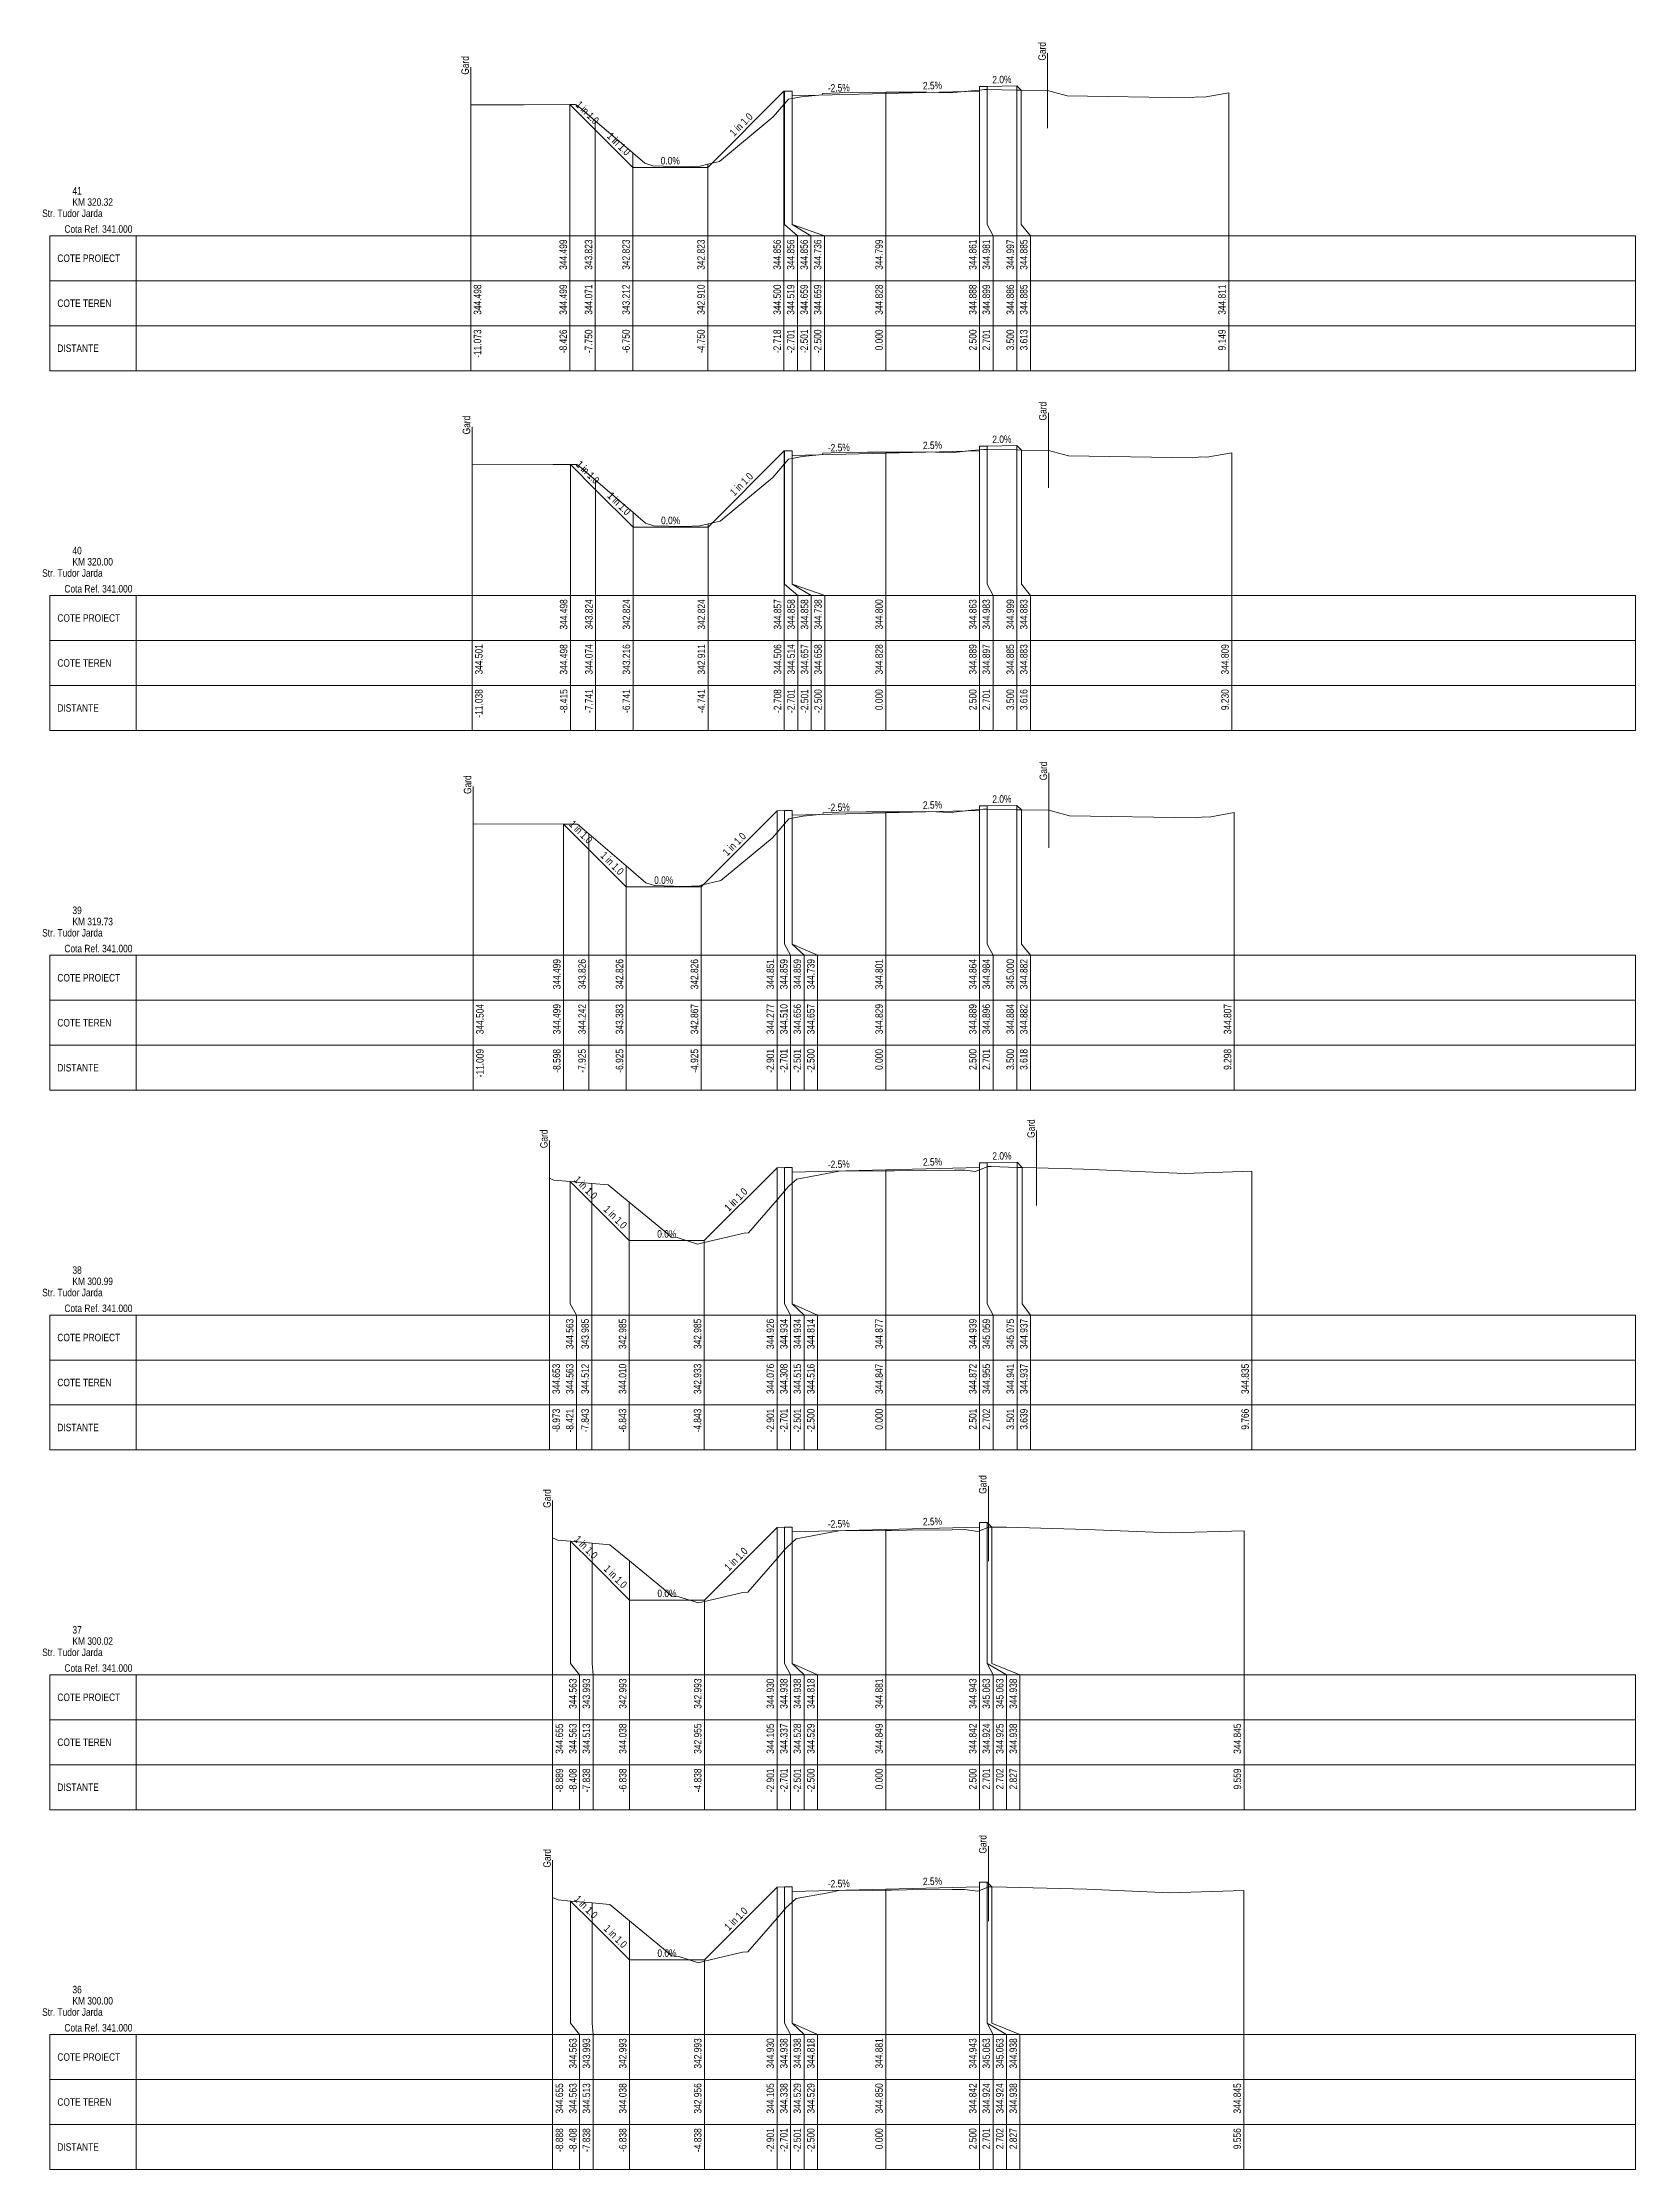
# Model space of a CAD drawing. Extents: x 1 to 634, y 0 to 594.
# Drawn here: x 0.5 to 43, y 337 to 393.8 of the extents above; entities that cross this region are included whole.
import ezdxf
from ezdxf.enums import TextEntityAlignment as Align

# ---------------------------------------------------------------- set-up
doc = ezdxf.new("R2010")
doc.units = 0
doc.header["$MEASUREMENT"] = 0
doc.layers.add('ARD-No Plot', color=1, linetype='Continuous', lineweight=0, plot=False)
for name, color, linetype, lineweight in [('DESIGN-TEXT', 7, 'Continuous', 0), ('EXISTING-TEXT', 7, 'Continuous', 0), ('LINES', 7, 'Continuous', 0), ('Text', 7, 'Continuous', 0), ('X-RL', 7, 'Continuous', 0), ('XPLOT-DESIGN', 5, 'Continuous', 0), ('XPLOT-EXISTING', 3, 'Continuous', 0), ('XPLOT-GRADE', 7, 'Continuous', 0), ('XPLOT-KM', 7, 'Continuous', 0), ('XPLOT-TITLE', 7, 'Continuous', 0)]:
    doc.layers.add(name, color=color, linetype=linetype, lineweight=lineweight)
doc.styles.add('$0$$0$Arial', font='arial.ttf', dxfattribs={"width": 0.8})

msp = doc.modelspace()

# ---------------------------------------------------------------- texts
at = {"layer": 'ARD-No Plot', "style": '$0$$0$Arial', "width": 0.8}
for p in [(1.3, 389.1), (1.3, 379.5), (1.3, 369.9), (1.3, 360.3), (1.3, 350.7), (1.3, 341.1)]:
    msp.add_text('Str. Tudor Jarda', height=0.2, dxfattribs=at).set_placement(p, align=Align.CENTER)
at = {"layer": 'DESIGN-TEXT', "style": '$0$$0$Arial', "width": 0.8}
for s, p in [('344.499', (14.494, 388.5)), ('343.823', (15.17, 388.5)), ('342.823', (16.17, 388.5)), ('342.823', (18.17, 388.5)), ('344.856', (20.202, 388.5)), ('344.856', (20.562, 388.5)), ('344.856', (20.922, 388.5)), ('344.736', (21.282, 388.5)), ('344.799', (22.92, 388.5)), ('344.861', (25.42, 388.5)), ('344.981', (25.78, 388.5)), ('344.997', (26.42, 388.5)), ('344.885', (26.78, 388.5)), ('344.498', (14.505, 378.9)), ('343.824', (15.179, 378.9)), ('342.824', (16.179, 378.9)), ('342.824', (18.179, 378.9)), ('344.857', (20.212, 378.9)), ('344.858', (20.572, 378.9)), ('344.858', (20.932, 378.9)), ('344.738', (21.292, 378.9)), ('344.800', (22.92, 378.9)), ('344.863', (25.42, 378.9)), ('344.983', (25.78, 378.9)), ('344.999', (26.42, 378.9)), ('344.883', (26.78, 378.9)), ('344.499', (14.322, 369.3)), ('343.826', (14.995, 369.3)), ('342.826', (15.995, 369.3)), ('342.826', (17.995, 369.3)), ('344.851', (20.019, 369.3)), ('344.859', (20.379, 369.3)), ('344.859', (20.739, 369.3)), ('344.739', (21.099, 369.3)), ('344.801', (22.92, 369.3)), ('344.864', (25.42, 369.3)), ('344.984', (25.78, 369.3)), ('345.000', (26.42, 369.3)), ('344.882', (26.78, 369.3)), ('344.563', (14.667, 359.7)), ('343.985', (15.077, 359.7)), ('342.985', (16.077, 359.7)), ('342.985', (18.077, 359.7)), ('344.926', (20.019, 359.7)), ('344.934', (20.379, 359.7)), ('344.934', (20.739, 359.7)), ('344.814', (21.099, 359.7)), ('344.877', (22.92, 359.7)), ('344.939', (25.421, 359.7)), ('345.059', (25.781, 359.7)), ('345.075', (26.421, 359.7)), ('344.937', (26.781, 359.7)), ('344.563', (14.751, 350.1)), ('343.993', (15.111, 350.1)), ('342.993', (16.082, 350.1)), ('342.993', (18.082, 350.1)), ('344.930', (20.019, 350.1)), ('344.938', (20.379, 350.1)), ('344.938', (20.739, 350.1)), ('344.818', (21.099, 350.1)), ('344.881', (22.92, 350.1)), ('344.943', (25.42, 350.1)), ('345.063', (25.78, 350.1)), ('345.063', (26.14, 350.1)), ('344.938', (26.5, 350.1)), ('344.563', (14.752, 340.5)), ('343.993', (15.112, 340.5)), ('342.993', (16.082, 340.5)), ('342.993', (18.082, 340.5)), ('344.930', (20.019, 340.5)), ('344.938', (20.379, 340.5)), ('344.938', (20.739, 340.5)), ('344.818', (21.099, 340.5)), ('344.881', (22.92, 340.5)), ('344.943', (25.42, 340.5)), ('345.063', (25.78, 340.5)), ('345.063', (26.14, 340.5)), ('344.938', (26.5, 340.5))]:
    msp.add_text(s, height=0.2, rotation=90, dxfattribs=at).set_placement(p, align=Align.RIGHT)
at = {"layer": 'EXISTING-TEXT', "style": '$0$$0$Arial', "width": 0.8}
for s, p in [('344.498', (12.207, 387.3)), ('344.499', (14.494, 387.3)), ('344.071', (15.17, 387.3)), ('343.212', (16.17, 387.3)), ('342.910', (18.17, 387.3)), ('344.500', (20.202, 387.3)), ('344.519', (20.562, 387.3)), ('344.659', (20.922, 387.3)), ('344.659', (21.282, 387.3)), ('344.828', (22.92, 387.3)), ('344.828', (22.92, 387.3)), ('344.888', (25.42, 387.3)), ('344.899', (25.78, 387.3)), ('344.886', (26.42, 387.3)), ('344.885', (26.78, 387.3)), ('344.811', (32.069, 387.3)), ('344.501', (12.242, 377.7)), ('344.498', (14.505, 377.7)), ('344.074', (15.179, 377.7)), ('343.216', (16.179, 377.7)), ('342.911', (18.179, 377.7)), ('344.506', (20.212, 377.7)), ('344.514', (20.572, 377.7)), ('344.657', (20.932, 377.7)), ('344.658', (21.292, 377.7)), ('344.828', (22.92, 377.7)), ('344.828', (22.92, 377.7)), ('344.889', (25.42, 377.7)), ('344.897', (25.78, 377.7)), ('344.885', (26.42, 377.7)), ('344.883', (26.78, 377.7)), ('344.809', (32.15, 377.7)), ('344.504', (12.271, 368.1)), ('344.499', (14.322, 368.1)), ('344.242', (14.995, 368.1)), ('343.383', (15.995, 368.1)), ('342.867', (17.995, 368.1)), ('344.277', (20.019, 368.1)), ('344.510', (20.379, 368.1)), ('344.656', (20.739, 368.1)), ('344.657', (21.099, 368.1)), ('344.829', (22.92, 368.1)), ('344.829', (22.92, 368.1)), ('344.889', (25.42, 368.1)), ('344.896', (25.78, 368.1)), ('344.884', (26.42, 368.1)), ('344.882', (26.78, 368.1)), ('344.807', (32.218, 368.1)), ('344.653', (14.307, 358.5)), ('344.563', (14.667, 358.5)), ('344.512', (15.077, 358.5)), ('344.010', (16.077, 358.5)), ('342.933', (18.077, 358.5)), ('344.076', (20.019, 358.5)), ('344.308', (20.379, 358.5)), ('344.515', (20.739, 358.5)), ('344.516', (21.099, 358.5)), ('344.847', (22.92, 358.5)), ('344.847', (22.92, 358.5)), ('344.872', (25.421, 358.5)), ('344.955', (25.781, 358.5)), ('344.941', (26.421, 358.5)), ('344.937', (26.781, 358.5)), ('344.835', (32.686, 358.5)), ('344.655', (14.391, 348.9)), ('344.563', (14.751, 348.9)), ('344.513', (15.111, 348.9)), ('344.038', (16.082, 348.9)), ('342.955', (18.082, 348.9)), ('344.105', (20.019, 348.9)), ('344.337', (20.379, 348.9)), ('344.528', (20.739, 348.9)), ('344.529', (21.099, 348.9)), ('344.849', (22.92, 348.9)), ('344.849', (22.92, 348.9)), ('344.842', (25.42, 348.9)), ('344.924', (25.78, 348.9)), ('344.925', (26.14, 348.9)), ('344.938', (26.5, 348.9)), ('344.845', (32.479, 348.9)), ('344.655', (14.392, 339.3)), ('344.563', (14.752, 339.3)), ('344.513', (15.112, 339.3)), ('344.038', (16.082, 339.3)), ('342.956', (18.082, 339.3)), ('344.105', (20.019, 339.3)), ('344.338', (20.379, 339.3)), ('344.529', (20.739, 339.3)), ('344.529', (21.099, 339.3)), ('344.850', (22.92, 339.3)), ('344.850', (22.92, 339.3)), ('344.842', (25.42, 339.3)), ('344.924', (25.78, 339.3)), ('344.924', (26.14, 339.3)), ('344.938', (26.5, 339.3)), ('344.845', (32.476, 339.3))]:
    msp.add_text(s, height=0.2, rotation=90, dxfattribs=at).set_placement(p, align=Align.RIGHT)
at = {"layer": 'Text', "style": '$0$$0$Arial', "width": 0.8}
for p in [(11.877, 392.898), (27.268, 393.274), (11.912, 383.301), (27.287, 383.672), (11.941, 373.704), (27.303, 374.071), (26.974, 364.527), (13.977, 364.253), (25.686, 355.029), (14.061, 354.655), (25.686, 345.429), (14.062, 345.055)]:
    msp.add_text('Gard', height=0.2, rotation=90, dxfattribs=at).set_placement(p)
for s, p in [('-11.073', (12.207, 386.1)), ('-11.073', (12.207, 386.1)), ('-8.426', (14.494, 386.1)), ('-8.426', (14.494, 386.1)), ('-8.426', (14.494, 386.1)), ('-7.750', (15.17, 386.1)), ('-7.750', (15.17, 386.1)), ('-7.750', (15.17, 386.1)), ('-6.750', (16.17, 386.1)), ('-6.750', (16.17, 386.1)), ('-6.750', (16.17, 386.1)), ('-4.750', (18.17, 386.1)), ('-4.750', (18.17, 386.1)), ('-4.750', (18.17, 386.1)), ('-2.718', (20.202, 386.1)), ('-2.718', (20.202, 386.1)), ('-2.718', (20.202, 386.1)), ('-2.701', (20.562, 386.1)), ('-2.701', (20.562, 386.1)), ('-2.701', (20.562, 386.1)), ('-2.501', (20.922, 386.1)), ('-2.501', (20.922, 386.1)), ('-2.501', (20.922, 386.1)), ('-2.500', (21.282, 386.1)), ('-2.500', (21.282, 386.1)), ('-2.500', (21.282, 386.1)), ('0.000', (22.92, 386.1)), ('0.000', (22.92, 386.1)), ('0.000', (22.92, 386.1)), ('2.500', (25.42, 386.1)), ('2.500', (25.42, 386.1)), ('2.500', (25.42, 386.1)), ('2.701', (25.78, 386.1)), ('2.701', (25.78, 386.1)), ('2.701', (25.78, 386.1)), ('3.500', (26.42, 386.1)), ('3.500', (26.42, 386.1)), ('3.500', (26.42, 386.1)), ('3.613', (26.78, 386.1)), ('3.613', (26.78, 386.1)), ('3.613', (26.78, 386.1)), ('9.149', (32.069, 386.1)), ('9.149', (32.069, 386.1)), ('-11.038', (12.242, 376.5)), ('-11.038', (12.242, 376.5)), ('-8.415', (14.505, 376.5)), ('-8.415', (14.505, 376.5)), ('-8.415', (14.505, 376.5)), ('-7.741', (15.179, 376.5)), ('-7.741', (15.179, 376.5)), ('-7.741', (15.179, 376.5)), ('-6.741', (16.179, 376.5)), ('-6.741', (16.179, 376.5)), ('-6.741', (16.179, 376.5)), ('-4.741', (18.179, 376.5)), ('-4.741', (18.179, 376.5)), ('-4.741', (18.179, 376.5)), ('-2.708', (20.212, 376.5)), ('-2.708', (20.212, 376.5)), ('-2.708', (20.212, 376.5)), ('-2.701', (20.572, 376.5)), ('-2.701', (20.572, 376.5)), ('-2.701', (20.572, 376.5)), ('-2.501', (20.932, 376.5)), ('-2.501', (20.932, 376.5)), ('-2.501', (20.932, 376.5)), ('-2.500', (21.292, 376.5)), ('-2.500', (21.292, 376.5)), ('-2.500', (21.292, 376.5)), ('0.000', (22.92, 376.5)), ('0.000', (22.92, 376.5)), ('0.000', (22.92, 376.5)), ('2.500', (25.42, 376.5)), ('2.500', (25.42, 376.5)), ('2.500', (25.42, 376.5)), ('2.701', (25.78, 376.5)), ('2.701', (25.78, 376.5)), ('2.701', (25.78, 376.5)), ('3.500', (26.42, 376.5)), ('3.500', (26.42, 376.5)), ('3.500', (26.42, 376.5)), ('3.616', (26.78, 376.5)), ('3.616', (26.78, 376.5)), ('3.616', (26.78, 376.5)), ('9.230', (32.15, 376.5)), ('9.230', (32.15, 376.5)), ('-11.009', (12.271, 366.9)), ('-11.009', (12.271, 366.9)), ('-8.598', (14.322, 366.9)), ('-8.598', (14.322, 366.9)), ('-8.598', (14.322, 366.9)), ('-7.925', (14.995, 366.9)), ('-7.925', (14.995, 366.9)), ('-7.925', (14.995, 366.9)), ('-6.925', (15.995, 366.9)), ('-6.925', (15.995, 366.9)), ('-6.925', (15.995, 366.9)), ('-4.925', (17.995, 366.9)), ('-4.925', (17.995, 366.9)), ('-4.925', (17.995, 366.9)), ('-2.901', (20.019, 366.9)), ('-2.901', (20.019, 366.9)), ('-2.901', (20.019, 366.9)), ('-2.701', (20.379, 366.9)), ('-2.701', (20.379, 366.9)), ('-2.701', (20.379, 366.9)), ('-2.501', (20.739, 366.9)), ('-2.501', (20.739, 366.9)), ('-2.501', (20.739, 366.9)), ('-2.500', (21.099, 366.9)), ('-2.500', (21.099, 366.9)), ('-2.500', (21.099, 366.9)), ('0.000', (22.92, 366.9)), ('0.000', (22.92, 366.9)), ('0.000', (22.92, 366.9)), ('2.500', (25.42, 366.9)), ('2.500', (25.42, 366.9)), ('2.500', (25.42, 366.9)), ('2.701', (25.78, 366.9)), ('2.701', (25.78, 366.9)), ('2.701', (25.78, 366.9)), ('3.500', (26.42, 366.9)), ('3.500', (26.42, 366.9)), ('3.500', (26.42, 366.9)), ('3.618', (26.78, 366.9)), ('3.618', (26.78, 366.9)), ('3.618', (26.78, 366.9)), ('9.298', (32.218, 366.9)), ('9.298', (32.218, 366.9)), ('-8.973', (14.307, 357.3)), ('-8.973', (14.307, 357.3)), ('-8.421', (14.667, 357.3)), ('-8.421', (14.667, 357.3)), ('-8.421', (14.667, 357.3)), ('-7.843', (15.077, 357.3)), ('-7.843', (15.077, 357.3)), ('-7.843', (15.077, 357.3)), ('-6.843', (16.077, 357.3)), ('-6.843', (16.077, 357.3)), ('-6.843', (16.077, 357.3)), ('-4.843', (18.077, 357.3)), ('-4.843', (18.077, 357.3)), ('-4.843', (18.077, 357.3)), ('-2.901', (20.019, 357.3)), ('-2.901', (20.019, 357.3)), ('-2.901', (20.019, 357.3)), ('-2.701', (20.379, 357.3)), ('-2.701', (20.379, 357.3)), ('-2.701', (20.379, 357.3)), ('-2.501', (20.739, 357.3)), ('-2.501', (20.739, 357.3)), ('-2.501', (20.739, 357.3)), ('-2.500', (21.099, 357.3)), ('-2.500', (21.099, 357.3)), ('-2.500', (21.099, 357.3)), ('0.000', (22.92, 357.3)), ('0.000', (22.92, 357.3)), ('0.000', (22.92, 357.3)), ('2.501', (25.421, 357.3)), ('2.501', (25.421, 357.3)), ('2.501', (25.421, 357.3)), ('2.702', (25.781, 357.3)), ('2.702', (25.781, 357.3)), ('2.702', (25.781, 357.3)), ('3.501', (26.421, 357.3)), ('3.501', (26.421, 357.3)), ('3.501', (26.421, 357.3)), ('3.639', (26.781, 357.3)), ('3.639', (26.781, 357.3)), ('3.639', (26.781, 357.3)), ('9.766', (32.686, 357.3)), ('9.766', (32.686, 357.3)), ('-8.889', (14.391, 347.7)), ('-8.889', (14.391, 347.7)), ('-8.408', (14.751, 347.7)), ('-8.408', (14.751, 347.7)), ('-8.408', (14.751, 347.7)), ('-7.838', (15.111, 347.7)), ('-7.838', (15.111, 347.7)), ('-7.838', (15.111, 347.7)), ('-6.838', (16.082, 347.7)), ('-6.838', (16.082, 347.7)), ('-6.838', (16.082, 347.7)), ('-4.838', (18.082, 347.7)), ('-4.838', (18.082, 347.7)), ('-4.838', (18.082, 347.7)), ('-2.901', (20.019, 347.7)), ('-2.901', (20.019, 347.7)), ('-2.901', (20.019, 347.7)), ('-2.701', (20.379, 347.7)), ('-2.701', (20.379, 347.7)), ('-2.701', (20.379, 347.7)), ('-2.501', (20.739, 347.7)), ('-2.501', (20.739, 347.7)), ('-2.501', (20.739, 347.7)), ('-2.500', (21.099, 347.7)), ('-2.500', (21.099, 347.7)), ('-2.500', (21.099, 347.7)), ('0.000', (22.92, 347.7)), ('0.000', (22.92, 347.7)), ('0.000', (22.92, 347.7)), ('2.500', (25.42, 347.7)), ('2.500', (25.42, 347.7)), ('2.500', (25.42, 347.7)), ('2.701', (25.78, 347.7)), ('2.701', (25.78, 347.7)), ('2.701', (25.78, 347.7)), ('2.702', (26.14, 347.7)), ('2.702', (26.14, 347.7)), ('2.702', (26.14, 347.7)), ('2.827', (26.5, 347.7)), ('2.827', (26.5, 347.7)), ('2.827', (26.5, 347.7)), ('9.559', (32.479, 347.7)), ('9.559', (32.479, 347.7)), ('-8.888', (14.392, 338.1)), ('-8.888', (14.392, 338.1)), ('-8.408', (14.752, 338.1)), ('-8.408', (14.752, 338.1)), ('-8.408', (14.752, 338.1)), ('-7.838', (15.112, 338.1)), ('-7.838', (15.112, 338.1)), ('-7.838', (15.112, 338.1)), ('-6.838', (16.082, 338.1)), ('-6.838', (16.082, 338.1)), ('-6.838', (16.082, 338.1)), ('-4.838', (18.082, 338.1)), ('-4.838', (18.082, 338.1)), ('-4.838', (18.082, 338.1)), ('-2.901', (20.019, 338.1)), ('-2.901', (20.019, 338.1)), ('-2.901', (20.019, 338.1)), ('-2.701', (20.379, 338.1)), ('-2.701', (20.379, 338.1)), ('-2.701', (20.379, 338.1)), ('-2.501', (20.739, 338.1)), ('-2.501', (20.739, 338.1)), ('-2.501', (20.739, 338.1)), ('-2.500', (21.099, 338.1)), ('-2.500', (21.099, 338.1)), ('-2.500', (21.099, 338.1)), ('0.000', (22.92, 338.1)), ('0.000', (22.92, 338.1)), ('0.000', (22.92, 338.1)), ('2.500', (25.42, 338.1)), ('2.500', (25.42, 338.1)), ('2.500', (25.42, 338.1)), ('2.701', (25.78, 338.1)), ('2.701', (25.78, 338.1)), ('2.701', (25.78, 338.1)), ('2.702', (26.14, 338.1)), ('2.702', (26.14, 338.1)), ('2.702', (26.14, 338.1)), ('2.827', (26.5, 338.1)), ('2.827', (26.5, 338.1)), ('2.827', (26.5, 338.1)), ('9.556', (32.476, 338.1)), ('9.556', (32.476, 338.1))]:
    msp.add_text(s, height=0.2, rotation=90, dxfattribs=at).set_placement(p, align=Align.RIGHT)
at = {"layer": 'X-RL', "style": '$0$$0$Arial', "width": 0.8}
for p in [(2.9, 388.68), (2.9, 379.08), (2.9, 369.48), (2.9, 359.88), (2.9, 350.28), (2.9, 340.68)]:
    msp.add_text('Cota Ref. 341.000', height=0.2, dxfattribs=at).set_placement(p, align=Align.RIGHT)
at = {"layer": 'XPLOT-GRADE', "style": '$0$$0$Arial', "width": 0.8}
for s, rotation, p in [('2.0%', 1.1458, (26.099, 392.669)), ('-2.5%', 1.4321, (21.748, 392.448)), ('2.5%', 1.4321, (24.248, 392.51)), ('1 in 1.0', 315, (14.968, 391.817)), ('1 in 1.0', 45, (19.209, 391.496)), ('1 in 1.0', 315, (15.806, 390.98)), ('0.0%', 0, (17.25, 390.503)), ('2.5%', 1.4321, (24.248, 382.911)), ('2.0%', 1.1458, (26.099, 383.071)), ('1 in 1.0', 315, (14.979, 382.218)), ('-2.5%', 1.4321, (21.748, 382.849)), ('1 in 1.0', 45, (19.219, 381.898)), ('1 in 1.0', 315, (15.815, 381.381)), ('0.0%', 0, (17.259, 380.904)), ('-2.5%', 1.4321, (21.748, 373.25)), ('2.5%', 1.4321, (24.248, 373.313)), ('2.0%', 1.1458, (26.099, 373.472)), ('1 in 1.0', 315, (14.795, 372.619)), ('1 in 1.0', 45, (19.03, 372.295)), ('1 in 1.0', 315, (15.631, 371.783)), ('0.0%', 0, (17.075, 371.306)), ('-2.5%', 1.4321, (21.748, 363.725)), ('2.5%', 1.4321, (24.248, 363.788)), ('2.0%', 1.1458, (26.1, 363.947)), ('1 in 1.0', 315, (14.925, 363.13)), ('1 in 1.0', 315, (15.714, 362.341)), ('1 in 1.0', 45, (19.072, 362.812)), ('0.0%', 0, (17.157, 361.865)), ('-2.5%', 1.4321, (21.748, 354.129)), ('2.5%', 1.4321, (24.248, 354.192)), ('1 in 1.0', 315, (14.933, 353.534)), ('1 in 1.0', 45, (19.074, 353.218)), ('1 in 1.0', 315, (15.718, 352.749)), ('0.0%', 0, (17.162, 352.273)), ('-2.5%', 1.4321, (21.748, 344.529)), ('2.5%', 1.4321, (24.248, 344.592)), ('1 in 1.0', 315, (14.934, 343.935)), ('1 in 1.0', 45, (19.074, 343.618)), ('1 in 1.0', 315, (15.719, 343.15)), ('0.0%', 0, (17.162, 342.673))]:
    msp.add_text(s, height=0.2, rotation=rotation, dxfattribs=at).set_placement(p, align=Align.CENTER)
at = {"layer": 'XPLOT-KM', "style": '$0$$0$Arial', "width": 0.8}
for s, p in [('41', (1.3, 389.7)), ('KM 320.32', (1.3, 389.4)), ('40', (1.3, 380.1)), ('KM 320.00', (1.3, 379.8)), ('39', (1.3, 370.5)), ('KM 319.73', (1.3, 370.2)), ('38', (1.3, 360.9)), ('KM 300.99', (1.3, 360.6)), ('37', (1.3, 351.3)), ('KM 300.02', (1.3, 351)), ('36', (1.3, 341.7)), ('KM 300.00', (1.3, 341.4))]:
    msp.add_text(s, height=0.2, dxfattribs=at).set_placement(p)
at = {"layer": 'XPLOT-TITLE', "style": '$0$$0$Arial', "width": 0.8}
for s, p in [('COTE PROIECT', (0.898, 387.9)), ('COTE TEREN', (0.898, 386.7)), ('DISTANTE', (0.898, 385.5)), ('COTE PROIECT', (0.898, 378.3)), ('COTE TEREN', (0.898, 377.1)), ('DISTANTE', (0.898, 375.9)), ('COTE PROIECT', (0.898, 368.7)), ('COTE TEREN', (0.898, 367.5)), ('DISTANTE', (0.898, 366.3)), ('COTE PROIECT', (0.898, 359.1)), ('COTE TEREN', (0.898, 357.9)), ('DISTANTE', (0.898, 356.7)), ('COTE PROIECT', (0.898, 349.5)), ('COTE TEREN', (0.898, 348.3)), ('DISTANTE', (0.898, 347.1)), ('COTE PROIECT', (0.898, 339.9)), ('COTE TEREN', (0.898, 338.7)), ('DISTANTE', (0.898, 337.5))]:
    msp.add_text(s, height=0.2, dxfattribs=at).set_placement(p)

# ---------------------------------------------------------------- linework, layer by layer
at = {"layer": 'LINES'}
for p, q in [((27.318, 393.474), (27.318, 391.474)), ((11.927, 393.098), (11.927, 391.098)), ((20.282, 388.9), (20.282, 392.456)), ((20.282, 388.9), (20.282, 392.456)), ((20.282, 388.9), (20.282, 392.456)), ((20.299, 388.9), (20.299, 392.456)), ((20.299, 388.9), (20.299, 392.456)), ((20.299, 388.9), (20.299, 392.456)), ((20.499, 388.9), (20.499, 392.456)), ((20.499, 388.9), (20.499, 392.456)), ((20.499, 388.9), (20.499, 392.456)), ((20.5, 388.9), (20.5, 392.336)), ((20.5, 388.9), (20.5, 392.336)), ((20.5, 388.9), (20.5, 392.336)), ((23, 388.9), (23, 392.428)), ((23, 388.9), (23, 392.428)), ((23, 388.9), (23, 392.428)), ((25.5, 388.9), (25.5, 392.488)), ((25.5, 388.9), (25.5, 392.488)), ((25.5, 388.9), (25.5, 392.488)), ((25.701, 388.9), (25.701, 392.581)), ((25.701, 388.9), (25.701, 392.581)), ((25.701, 388.9), (25.701, 392.581)), ((26.5, 388.9), (26.5, 392.597)), ((26.5, 388.9), (26.5, 392.597)), ((26.5, 388.9), (26.5, 392.597)), ((26.613, 388.9), (26.613, 392.485)), ((26.613, 388.9), (26.613, 392.485)), ((26.613, 388.9), (26.613, 392.485)), ((32.149, 388.9), (32.149, 392.411)), ((32.149, 388.9), (32.149, 392.411)), ((11.927, 388.9), (11.927, 392.098)), ((11.927, 388.9), (11.927, 392.098)), ((14.574, 388.9), (14.574, 392.099)), ((14.574, 388.9), (14.574, 392.099)), ((14.574, 388.9), (14.574, 392.099)), ((15.25, 388.9), (15.25, 391.671)), ((15.25, 388.9), (15.25, 391.671)), ((15.25, 388.9), (15.25, 391.671)), ((16.25, 388.9), (16.25, 390.812)), ((16.25, 388.9), (16.25, 390.812)), ((16.25, 388.9), (16.25, 390.812)), ((18.25, 388.9), (18.25, 390.51)), ((18.25, 388.9), (18.25, 390.51)), ((18.25, 388.9), (18.25, 390.51)), ((11.927, 388.6), (11.927, 388.9)), ((11.927, 388.6), (11.927, 388.9)), ((14.574, 388.6), (14.574, 388.9)), ((14.574, 388.6), (14.574, 388.9)), ((14.574, 388.6), (14.574, 388.9)), ((15.25, 388.6), (15.25, 388.9)), ((15.25, 388.6), (15.25, 388.9)), ((15.25, 388.6), (15.25, 388.9)), ((16.25, 388.6), (16.25, 388.9)), ((16.25, 388.6), (16.25, 388.9)), ((16.25, 388.6), (16.25, 388.9)), ((18.25, 388.6), (18.25, 388.9)), ((18.25, 388.6), (18.25, 388.9)), ((18.25, 388.6), (18.25, 388.9)), ((20.282, 388.6), (20.282, 388.9)), ((20.282, 388.6), (20.282, 388.9)), ((20.282, 388.6), (20.282, 388.9)), ((20.642, 388.6), (20.299, 388.9)), ((20.642, 388.6), (20.299, 388.9)), ((20.642, 388.6), (20.299, 388.9)), ((21.002, 388.6), (20.499, 388.9)), ((21.002, 388.6), (20.499, 388.9)), ((21.002, 388.6), (20.499, 388.9)), ((21.362, 388.6), (20.5, 388.9)), ((21.362, 388.6), (20.5, 388.9)), ((21.362, 388.6), (20.5, 388.9)), ((23, 388.6), (23, 388.9)), ((23, 388.6), (23, 388.9)), ((23, 388.6), (23, 388.9)), ((25.5, 388.6), (25.5, 388.9)), ((25.5, 388.6), (25.5, 388.9)), ((25.5, 388.6), (25.5, 388.9)), ((25.86, 388.6), (25.701, 388.9)), ((25.86, 388.6), (25.701, 388.9)), ((25.86, 388.6), (25.701, 388.9)), ((26.5, 388.6), (26.5, 388.9)), ((26.5, 388.6), (26.5, 388.9)), ((26.5, 388.6), (26.5, 388.9)), ((26.86, 388.6), (26.613, 388.9)), ((26.86, 388.6), (26.613, 388.9)), ((26.86, 388.6), (26.613, 388.9)), ((32.149, 388.6), (32.149, 388.9)), ((32.149, 388.6), (32.149, 388.9)), ((0.698, 387.4), (0.698, 388.6)), ((0.698, 388.6), (3, 388.6)), ((3, 385), (3, 388.6)), ((3, 388.6), (43, 388.6)), ((11.927, 385), (11.927, 388.6)), ((11.927, 385), (11.927, 388.6)), ((14.574, 385), (14.574, 388.6)), ((14.574, 385), (14.574, 388.6)), ((14.574, 385), (14.574, 388.6)), ((15.25, 385), (15.25, 388.6)), ((15.25, 385), (15.25, 388.6)), ((15.25, 385), (15.25, 388.6)), ((16.25, 385), (16.25, 388.6)), ((16.25, 385), (16.25, 388.6)), ((16.25, 385), (16.25, 388.6)), ((18.25, 385), (18.25, 388.6)), ((18.25, 385), (18.25, 388.6)), ((18.25, 385), (18.25, 388.6)), ((20.282, 385), (20.282, 388.6)), ((20.282, 385), (20.282, 388.6)), ((20.282, 385), (20.282, 388.6)), ((20.642, 385), (20.642, 388.6)), ((20.642, 385), (20.642, 388.6)), ((20.642, 385), (20.642, 388.6)), ((21.002, 385), (21.002, 388.6)), ((21.002, 385), (21.002, 388.6)), ((21.002, 385), (21.002, 388.6)), ((21.362, 385), (21.362, 388.6)), ((21.362, 385), (21.362, 388.6)), ((21.362, 385), (21.362, 388.6)), ((23, 385), (23, 388.6)), ((23, 385), (23, 388.6)), ((23, 385), (23, 388.6)), ((25.5, 385), (25.5, 388.6)), ((25.5, 385), (25.5, 388.6)), ((25.5, 385), (25.5, 388.6)), ((25.86, 385), (25.86, 388.6)), ((25.86, 385), (25.86, 388.6)), ((25.86, 385), (25.86, 388.6)), ((26.5, 385), (26.5, 388.6)), ((26.5, 385), (26.5, 388.6)), ((26.5, 385), (26.5, 388.6)), ((26.86, 385), (26.86, 388.6)), ((26.86, 385), (26.86, 388.6)), ((26.86, 385), (26.86, 388.6)), ((32.149, 385), (32.149, 388.6)), ((32.149, 385), (32.149, 388.6)), ((43, 385), (43, 388.6)), ((0.698, 386.2), (0.698, 387.4)), ((0.698, 387.4), (3, 387.4)), ((3, 387.4), (0.698, 387.4)), ((3, 387.4), (43, 387.4)), ((0.698, 385), (0.698, 386.2)), ((0.698, 386.2), (3, 386.2)), ((3, 386.2), (0.698, 386.2)), ((3, 386.2), (43, 386.2)), ((3, 385), (0.698, 385)), ((3, 385), (43, 385)), ((27.337, 383.872), (27.337, 381.872)), ((11.962, 383.501), (11.962, 381.501)), ((20.292, 379.3), (20.292, 382.857)), ((20.292, 379.3), (20.292, 382.857)), ((20.292, 379.3), (20.292, 382.857)), ((20.299, 379.3), (20.299, 382.858)), ((20.299, 379.3), (20.299, 382.858)), ((20.299, 379.3), (20.299, 382.858)), ((20.499, 379.3), (20.499, 382.858)), ((20.499, 379.3), (20.499, 382.858)), ((20.499, 379.3), (20.499, 382.858)), ((20.5, 379.3), (20.5, 382.738)), ((20.5, 379.3), (20.5, 382.738)), ((20.5, 379.3), (20.5, 382.738)), ((23, 379.3), (23, 382.828)), ((23, 379.3), (23, 382.828)), ((23, 379.3), (23, 382.828)), ((25.5, 379.3), (25.5, 382.889)), ((25.5, 379.3), (25.5, 382.889)), ((25.5, 379.3), (25.5, 382.889)), ((25.701, 379.3), (25.701, 382.983)), ((25.701, 379.3), (25.701, 382.983)), ((25.701, 379.3), (25.701, 382.983)), ((26.5, 379.3), (26.5, 382.999)), ((26.5, 379.3), (26.5, 382.999)), ((26.5, 379.3), (26.5, 382.999)), ((26.616, 379.3), (26.616, 382.883)), ((26.616, 379.3), (26.616, 382.883)), ((26.616, 379.3), (26.616, 382.883)), ((32.23, 379.3), (32.23, 382.809)), ((32.23, 379.3), (32.23, 382.809)), ((11.962, 379.3), (11.962, 382.501)), ((11.962, 379.3), (11.962, 382.501)), ((14.585, 379.3), (14.585, 382.498)), ((14.585, 379.3), (14.585, 382.498)), ((14.585, 379.3), (14.585, 382.498)), ((15.259, 379.3), (15.259, 382.074)), ((15.259, 379.3), (15.259, 382.074)), ((15.259, 379.3), (15.259, 382.074)), ((16.259, 379.3), (16.259, 381.216)), ((16.259, 379.3), (16.259, 381.216)), ((16.259, 379.3), (16.259, 381.216)), ((18.259, 379.3), (18.259, 380.911)), ((18.259, 379.3), (18.259, 380.911)), ((18.259, 379.3), (18.259, 380.911)), ((11.962, 379), (11.962, 379.3)), ((11.962, 379), (11.962, 379.3)), ((14.585, 379), (14.585, 379.3)), ((14.585, 379), (14.585, 379.3)), ((14.585, 379), (14.585, 379.3)), ((15.259, 379), (15.259, 379.3)), ((15.259, 379), (15.259, 379.3)), ((15.259, 379), (15.259, 379.3)), ((16.259, 379), (16.259, 379.3)), ((16.259, 379), (16.259, 379.3)), ((16.259, 379), (16.259, 379.3)), ((18.259, 379), (18.259, 379.3)), ((18.259, 379), (18.259, 379.3)), ((18.259, 379), (18.259, 379.3)), ((20.292, 379), (20.292, 379.3)), ((20.292, 379), (20.292, 379.3)), ((20.292, 379), (20.292, 379.3)), ((20.652, 379), (20.299, 379.3)), ((20.652, 379), (20.299, 379.3)), ((20.652, 379), (20.299, 379.3)), ((21.012, 379), (20.499, 379.3)), ((21.012, 379), (20.499, 379.3)), ((21.012, 379), (20.499, 379.3)), ((21.372, 379), (20.5, 379.3)), ((21.372, 379), (20.5, 379.3)), ((21.372, 379), (20.5, 379.3)), ((23, 379), (23, 379.3)), ((23, 379), (23, 379.3)), ((23, 379), (23, 379.3)), ((25.5, 379), (25.5, 379.3)), ((25.5, 379), (25.5, 379.3)), ((25.5, 379), (25.5, 379.3)), ((25.86, 379), (25.701, 379.3)), ((25.86, 379), (25.701, 379.3)), ((25.86, 379), (25.701, 379.3)), ((26.5, 379), (26.5, 379.3)), ((26.5, 379), (26.5, 379.3)), ((26.5, 379), (26.5, 379.3)), ((26.86, 379), (26.616, 379.3)), ((26.86, 379), (26.616, 379.3)), ((26.86, 379), (26.616, 379.3)), ((32.23, 379), (32.23, 379.3)), ((32.23, 379), (32.23, 379.3)), ((0.698, 377.8), (0.698, 379)), ((0.698, 379), (3, 379)), ((3, 375.4), (3, 379)), ((3, 379), (43, 379)), ((11.962, 375.4), (11.962, 379)), ((11.962, 375.4), (11.962, 379)), ((14.585, 375.4), (14.585, 379)), ((14.585, 375.4), (14.585, 379)), ((14.585, 375.4), (14.585, 379)), ((15.259, 375.4), (15.259, 379)), ((15.259, 375.4), (15.259, 379)), ((15.259, 375.4), (15.259, 379)), ((16.259, 375.4), (16.259, 379)), ((16.259, 375.4), (16.259, 379)), ((16.259, 375.4), (16.259, 379)), ((18.259, 375.4), (18.259, 379)), ((18.259, 375.4), (18.259, 379)), ((18.259, 375.4), (18.259, 379)), ((20.292, 375.4), (20.292, 379)), ((20.292, 375.4), (20.292, 379)), ((20.292, 375.4), (20.292, 379)), ((20.652, 375.4), (20.652, 379)), ((20.652, 375.4), (20.652, 379)), ((20.652, 375.4), (20.652, 379)), ((21.012, 375.4), (21.012, 379)), ((21.012, 375.4), (21.012, 379)), ((21.012, 375.4), (21.012, 379)), ((21.372, 375.4), (21.372, 379)), ((21.372, 375.4), (21.372, 379)), ((21.372, 375.4), (21.372, 379)), ((23, 375.4), (23, 379)), ((23, 375.4), (23, 379)), ((23, 375.4), (23, 379)), ((25.5, 375.4), (25.5, 379)), ((25.5, 375.4), (25.5, 379)), ((25.5, 375.4), (25.5, 379)), ((25.86, 375.4), (25.86, 379)), ((25.86, 375.4), (25.86, 379)), ((25.86, 375.4), (25.86, 379)), ((26.5, 375.4), (26.5, 379)), ((26.5, 375.4), (26.5, 379)), ((26.5, 375.4), (26.5, 379)), ((26.86, 375.4), (26.86, 379)), ((26.86, 375.4), (26.86, 379)), ((26.86, 375.4), (26.86, 379)), ((32.23, 375.4), (32.23, 379)), ((32.23, 375.4), (32.23, 379)), ((43, 375.4), (43, 379)), ((0.698, 376.6), (0.698, 377.8)), ((0.698, 377.8), (3, 377.8)), ((3, 377.8), (0.698, 377.8)), ((3, 377.8), (43, 377.8)), ((0.698, 375.4), (0.698, 376.6)), ((0.698, 376.6), (3, 376.6)), ((3, 376.6), (0.698, 376.6)), ((3, 376.6), (43, 376.6)), ((3, 375.4), (0.698, 375.4)), ((3, 375.4), (43, 375.4)), ((27.353, 374.271), (27.353, 372.271)), ((11.991, 373.904), (11.991, 371.904)), ((11.991, 369.7), (11.991, 372.904)), ((11.991, 369.7), (11.991, 372.904)), ((14.402, 369.7), (14.402, 372.899)), ((14.402, 369.7), (14.402, 372.899)), ((14.402, 369.7), (14.402, 372.899)), ((20.099, 369.7), (20.099, 373.251)), ((20.099, 369.7), (20.099, 373.251)), ((20.099, 369.7), (20.099, 373.251)), ((20.299, 369.7), (20.299, 373.259)), ((20.299, 369.7), (20.299, 373.259)), ((20.299, 369.7), (20.299, 373.259)), ((20.499, 369.7), (20.499, 373.259)), ((20.499, 369.7), (20.499, 373.259)), ((20.499, 369.7), (20.499, 373.259)), ((20.5, 369.7), (20.5, 373.139)), ((20.5, 369.7), (20.5, 373.139)), ((20.5, 369.7), (20.5, 373.139)), ((23, 369.7), (23, 373.229)), ((23, 369.7), (23, 373.229)), ((23, 369.7), (23, 373.229)), ((25.5, 369.7), (25.5, 373.289)), ((25.5, 369.7), (25.5, 373.289)), ((25.5, 369.7), (25.5, 373.289)), ((25.701, 369.7), (25.701, 373.384)), ((25.701, 369.7), (25.701, 373.384)), ((25.701, 369.7), (25.701, 373.384)), ((26.5, 369.7), (26.5, 373.4)), ((26.5, 369.7), (26.5, 373.4)), ((26.5, 369.7), (26.5, 373.4)), ((26.618, 369.7), (26.618, 373.282)), ((26.618, 369.7), (26.618, 373.282)), ((26.618, 369.7), (26.618, 373.282)), ((32.298, 369.7), (32.298, 373.207)), ((32.298, 369.7), (32.298, 373.207)), ((15.075, 369.7), (15.075, 372.642)), ((15.075, 369.7), (15.075, 372.642)), ((15.075, 369.7), (15.075, 372.642)), ((16.075, 369.7), (16.075, 371.783)), ((16.075, 369.7), (16.075, 371.783)), ((16.075, 369.7), (16.075, 371.783)), ((18.075, 369.7), (18.075, 371.267)), ((18.075, 369.7), (18.075, 371.267)), ((18.075, 369.7), (18.075, 371.267)), ((11.991, 369.4), (11.991, 369.7)), ((11.991, 369.4), (11.991, 369.7)), ((14.402, 369.4), (14.402, 369.7)), ((14.402, 369.4), (14.402, 369.7)), ((14.402, 369.4), (14.402, 369.7)), ((15.075, 369.4), (15.075, 369.7)), ((15.075, 369.4), (15.075, 369.7)), ((15.075, 369.4), (15.075, 369.7)), ((16.075, 369.4), (16.075, 369.7)), ((16.075, 369.4), (16.075, 369.7)), ((16.075, 369.4), (16.075, 369.7)), ((18.075, 369.4), (18.075, 369.7)), ((18.075, 369.4), (18.075, 369.7)), ((18.075, 369.4), (18.075, 369.7)), ((20.099, 369.4), (20.099, 369.7)), ((20.099, 369.4), (20.099, 369.7)), ((20.099, 369.4), (20.099, 369.7)), ((20.459, 369.4), (20.299, 369.7)), ((20.459, 369.4), (20.299, 369.7)), ((20.459, 369.4), (20.299, 369.7)), ((20.819, 369.4), (20.499, 369.7)), ((20.819, 369.4), (20.499, 369.7)), ((20.819, 369.4), (20.499, 369.7)), ((21.179, 369.4), (20.5, 369.7)), ((21.179, 369.4), (20.5, 369.7)), ((21.179, 369.4), (20.5, 369.7)), ((23, 369.4), (23, 369.7)), ((23, 369.4), (23, 369.7)), ((23, 369.4), (23, 369.7)), ((25.5, 369.4), (25.5, 369.7)), ((25.5, 369.4), (25.5, 369.7)), ((25.5, 369.4), (25.5, 369.7)), ((25.86, 369.4), (25.701, 369.7)), ((25.86, 369.4), (25.701, 369.7)), ((25.86, 369.4), (25.701, 369.7)), ((26.5, 369.4), (26.5, 369.7)), ((26.5, 369.4), (26.5, 369.7)), ((26.5, 369.4), (26.5, 369.7)), ((26.86, 369.4), (26.618, 369.7)), ((26.86, 369.4), (26.618, 369.7)), ((26.86, 369.4), (26.618, 369.7)), ((32.298, 369.4), (32.298, 369.7)), ((32.298, 369.4), (32.298, 369.7)), ((0.698, 368.2), (0.698, 369.4)), ((0.698, 369.4), (3, 369.4)), ((3, 365.8), (3, 369.4)), ((3, 369.4), (43, 369.4)), ((11.991, 365.8), (11.991, 369.4)), ((11.991, 365.8), (11.991, 369.4)), ((14.402, 365.8), (14.402, 369.4)), ((14.402, 365.8), (14.402, 369.4)), ((14.402, 365.8), (14.402, 369.4)), ((15.075, 365.8), (15.075, 369.4)), ((15.075, 365.8), (15.075, 369.4)), ((15.075, 365.8), (15.075, 369.4)), ((16.075, 365.8), (16.075, 369.4)), ((16.075, 365.8), (16.075, 369.4)), ((16.075, 365.8), (16.075, 369.4)), ((18.075, 365.8), (18.075, 369.4)), ((18.075, 365.8), (18.075, 369.4)), ((18.075, 365.8), (18.075, 369.4)), ((20.099, 365.8), (20.099, 369.4)), ((20.099, 365.8), (20.099, 369.4)), ((20.099, 365.8), (20.099, 369.4)), ((20.459, 365.8), (20.459, 369.4)), ((20.459, 365.8), (20.459, 369.4)), ((20.459, 365.8), (20.459, 369.4)), ((20.819, 365.8), (20.819, 369.4)), ((20.819, 365.8), (20.819, 369.4)), ((20.819, 365.8), (20.819, 369.4)), ((21.179, 365.8), (21.179, 369.4)), ((21.179, 365.8), (21.179, 369.4)), ((21.179, 365.8), (21.179, 369.4)), ((23, 365.8), (23, 369.4)), ((23, 365.8), (23, 369.4)), ((23, 365.8), (23, 369.4)), ((25.5, 365.8), (25.5, 369.4)), ((25.5, 365.8), (25.5, 369.4)), ((25.5, 365.8), (25.5, 369.4)), ((25.86, 365.8), (25.86, 369.4)), ((25.86, 365.8), (25.86, 369.4)), ((25.86, 365.8), (25.86, 369.4)), ((26.5, 365.8), (26.5, 369.4)), ((26.5, 365.8), (26.5, 369.4)), ((26.5, 365.8), (26.5, 369.4)), ((26.86, 365.8), (26.86, 369.4)), ((26.86, 365.8), (26.86, 369.4)), ((26.86, 365.8), (26.86, 369.4)), ((32.298, 365.8), (32.298, 369.4)), ((32.298, 365.8), (32.298, 369.4)), ((43, 365.8), (43, 369.4)), ((0.698, 367), (0.698, 368.2)), ((0.698, 368.2), (3, 368.2)), ((3, 368.2), (0.698, 368.2)), ((3, 368.2), (43, 368.2)), ((0.698, 365.8), (0.698, 367)), ((0.698, 367), (3, 367)), ((3, 367), (0.698, 367)), ((3, 367), (43, 367)), ((3, 365.8), (0.698, 365.8)), ((3, 365.8), (43, 365.8)), ((14.027, 364.453), (14.027, 362.453)), ((27.024, 364.727), (27.024, 362.727)), ((25.702, 360.1), (25.702, 363.859)), ((25.702, 360.1), (25.702, 363.859)), ((25.702, 360.1), (25.702, 363.859)), ((26.501, 360.1), (26.501, 363.875)), ((26.501, 360.1), (26.501, 363.875)), ((26.501, 360.1), (26.501, 363.875)), ((14.027, 360.1), (14.027, 363.453)), ((14.027, 360.1), (14.027, 363.453)), ((14.579, 360.1), (14.579, 363.363)), ((14.579, 360.1), (14.579, 363.363)), ((14.579, 360.1), (14.579, 363.363)), ((15.157, 360.1), (15.157, 363.312)), ((15.157, 360.1), (15.157, 363.312)), ((15.157, 360.1), (15.157, 363.312)), ((20.099, 360.1), (20.099, 363.726)), ((20.099, 360.1), (20.099, 363.726)), ((20.099, 360.1), (20.099, 363.726)), ((20.299, 360.1), (20.299, 363.734)), ((20.299, 360.1), (20.299, 363.734)), ((20.299, 360.1), (20.299, 363.734)), ((20.499, 360.1), (20.499, 363.734)), ((20.499, 360.1), (20.499, 363.734)), ((20.499, 360.1), (20.499, 363.734)), ((20.5, 360.1), (20.5, 363.614)), ((20.5, 360.1), (20.5, 363.614)), ((20.5, 360.1), (20.5, 363.614)), ((23, 360.1), (23, 363.677)), ((23, 360.1), (23, 363.677)), ((23, 360.1), (23, 363.677)), ((25.501, 360.1), (25.501, 363.739)), ((25.501, 360.1), (25.501, 363.739)), ((25.501, 360.1), (25.501, 363.739)), ((26.639, 360.1), (26.639, 363.737)), ((26.639, 360.1), (26.639, 363.737)), ((26.639, 360.1), (26.639, 363.737)), ((32.766, 360.1), (32.766, 363.635)), ((32.766, 360.1), (32.766, 363.635)), ((16.157, 360.1), (16.157, 362.81)), ((16.157, 360.1), (16.157, 362.81)), ((16.157, 360.1), (16.157, 362.81)), ((18.157, 360.1), (18.157, 361.785)), ((18.157, 360.1), (18.157, 361.785)), ((18.157, 360.1), (18.157, 361.785)), ((14.027, 359.8), (14.027, 360.1)), ((14.027, 359.8), (14.027, 360.1)), ((14.747, 359.8), (14.579, 360.1)), ((14.747, 359.8), (14.579, 360.1)), ((14.747, 359.8), (14.579, 360.1)), ((15.157, 359.8), (15.157, 360.1)), ((15.157, 359.8), (15.157, 360.1)), ((15.157, 359.8), (15.157, 360.1)), ((16.157, 359.8), (16.157, 360.1)), ((16.157, 359.8), (16.157, 360.1)), ((16.157, 359.8), (16.157, 360.1)), ((18.157, 359.8), (18.157, 360.1)), ((18.157, 359.8), (18.157, 360.1)), ((18.157, 359.8), (18.157, 360.1)), ((20.099, 359.8), (20.099, 360.1)), ((20.099, 359.8), (20.099, 360.1)), ((20.099, 359.8), (20.099, 360.1)), ((20.459, 359.8), (20.299, 360.1)), ((20.459, 359.8), (20.299, 360.1)), ((20.459, 359.8), (20.299, 360.1)), ((20.819, 359.8), (20.499, 360.1)), ((20.819, 359.8), (20.499, 360.1)), ((20.819, 359.8), (20.499, 360.1)), ((21.179, 359.8), (20.5, 360.1)), ((21.179, 359.8), (20.5, 360.1)), ((21.179, 359.8), (20.5, 360.1)), ((23, 359.8), (23, 360.1)), ((23, 359.8), (23, 360.1)), ((23, 359.8), (23, 360.1)), ((25.501, 359.8), (25.501, 360.1)), ((25.501, 359.8), (25.501, 360.1)), ((25.501, 359.8), (25.501, 360.1)), ((25.861, 359.8), (25.702, 360.1)), ((25.861, 359.8), (25.702, 360.1)), ((25.861, 359.8), (25.702, 360.1)), ((26.501, 359.8), (26.501, 360.1)), ((26.501, 359.8), (26.501, 360.1)), ((26.501, 359.8), (26.501, 360.1)), ((26.861, 359.8), (26.639, 360.1)), ((26.861, 359.8), (26.639, 360.1)), ((26.861, 359.8), (26.639, 360.1)), ((32.766, 359.8), (32.766, 360.1)), ((32.766, 359.8), (32.766, 360.1)), ((0.698, 358.6), (0.698, 359.8)), ((0.698, 359.8), (3, 359.8)), ((3, 356.2), (3, 359.8)), ((3, 359.8), (43, 359.8)), ((14.027, 356.2), (14.027, 359.8)), ((14.027, 356.2), (14.027, 359.8)), ((14.747, 356.2), (14.747, 359.8)), ((14.747, 356.2), (14.747, 359.8)), ((14.747, 356.2), (14.747, 359.8)), ((15.157, 356.2), (15.157, 359.8)), ((15.157, 356.2), (15.157, 359.8)), ((15.157, 356.2), (15.157, 359.8)), ((16.157, 356.2), (16.157, 359.8)), ((16.157, 356.2), (16.157, 359.8)), ((16.157, 356.2), (16.157, 359.8)), ((18.157, 356.2), (18.157, 359.8)), ((18.157, 356.2), (18.157, 359.8)), ((18.157, 356.2), (18.157, 359.8)), ((20.099, 356.2), (20.099, 359.8)), ((20.099, 356.2), (20.099, 359.8)), ((20.099, 356.2), (20.099, 359.8)), ((20.459, 356.2), (20.459, 359.8)), ((20.459, 356.2), (20.459, 359.8)), ((20.459, 356.2), (20.459, 359.8)), ((20.819, 356.2), (20.819, 359.8)), ((20.819, 356.2), (20.819, 359.8)), ((20.819, 356.2), (20.819, 359.8)), ((21.179, 356.2), (21.179, 359.8)), ((21.179, 356.2), (21.179, 359.8)), ((21.179, 356.2), (21.179, 359.8)), ((23, 356.2), (23, 359.8)), ((23, 356.2), (23, 359.8)), ((23, 356.2), (23, 359.8)), ((25.501, 356.2), (25.501, 359.8)), ((25.501, 356.2), (25.501, 359.8)), ((25.501, 356.2), (25.501, 359.8)), ((25.861, 356.2), (25.861, 359.8)), ((25.861, 356.2), (25.861, 359.8)), ((25.861, 356.2), (25.861, 359.8)), ((26.501, 356.2), (26.501, 359.8)), ((26.501, 356.2), (26.501, 359.8)), ((26.501, 356.2), (26.501, 359.8)), ((26.861, 356.2), (26.861, 359.8)), ((26.861, 356.2), (26.861, 359.8)), ((26.861, 356.2), (26.861, 359.8)), ((32.766, 356.2), (32.766, 359.8)), ((32.766, 356.2), (32.766, 359.8)), ((43, 356.2), (43, 359.8)), ((0.698, 357.4), (0.698, 358.6)), ((0.698, 358.6), (3, 358.6)), ((3, 358.6), (0.698, 358.6)), ((3, 358.6), (43, 358.6)), ((0.698, 356.2), (0.698, 357.4)), ((0.698, 357.4), (3, 357.4)), ((3, 357.4), (0.698, 357.4)), ((3, 357.4), (43, 357.4)), ((3, 356.2), (0.698, 356.2)), ((3, 356.2), (43, 356.2)), ((14.111, 354.855), (14.111, 352.855)), ((25.736, 355.229), (25.736, 353.229)), ((25.701, 350.5), (25.701, 354.263)), ((25.701, 350.5), (25.701, 354.263)), ((25.701, 350.5), (25.701, 354.263)), ((25.702, 350.5), (25.702, 354.263)), ((25.702, 350.5), (25.702, 354.263)), ((25.702, 350.5), (25.702, 354.263)), ((14.111, 350.5), (14.111, 353.855)), ((14.111, 350.5), (14.111, 353.855)), ((14.592, 350.5), (14.592, 353.763)), ((14.592, 350.5), (14.592, 353.763)), ((14.592, 350.5), (14.592, 353.763)), ((15.162, 350.5), (15.162, 353.713)), ((15.162, 350.5), (15.162, 353.713)), ((15.162, 350.5), (15.162, 353.713)), ((20.099, 350.5), (20.099, 354.13)), ((20.099, 350.5), (20.099, 354.13)), ((20.099, 350.5), (20.099, 354.13)), ((20.299, 350.5), (20.299, 354.138)), ((20.299, 350.5), (20.299, 354.138)), ((20.299, 350.5), (20.299, 354.138)), ((20.499, 350.5), (20.499, 354.138)), ((20.499, 350.5), (20.499, 354.138)), ((20.499, 350.5), (20.499, 354.138)), ((20.5, 350.5), (20.5, 354.018)), ((20.5, 350.5), (20.5, 354.018)), ((20.5, 350.5), (20.5, 354.018)), ((23, 350.5), (23, 354.081)), ((23, 350.5), (23, 354.081)), ((23, 350.5), (23, 354.081)), ((25.5, 350.5), (25.5, 354.143)), ((25.5, 350.5), (25.5, 354.143)), ((25.5, 350.5), (25.5, 354.143)), ((25.827, 350.5), (25.827, 354.138)), ((25.827, 350.5), (25.827, 354.138)), ((25.827, 350.5), (25.827, 354.138)), ((32.559, 350.5), (32.559, 354.045)), ((32.559, 350.5), (32.559, 354.045)), ((16.162, 350.5), (16.162, 353.238)), ((16.162, 350.5), (16.162, 353.238)), ((16.162, 350.5), (16.162, 353.238)), ((18.162, 350.5), (18.162, 352.193)), ((18.162, 350.5), (18.162, 352.193)), ((18.162, 350.5), (18.162, 352.193)), ((0.698, 349), (0.698, 350.2)), ((0.698, 350.2), (3, 350.2)), ((3, 346.6), (3, 350.2)), ((3, 350.2), (43, 350.2)), ((14.111, 350.2), (14.111, 350.5)), ((14.111, 350.2), (14.111, 350.5)), ((14.111, 346.6), (14.111, 350.2)), ((14.111, 346.6), (14.111, 350.2)), ((14.831, 350.2), (14.592, 350.5)), ((14.831, 350.2), (14.592, 350.5)), ((14.831, 350.2), (14.592, 350.5)), ((14.831, 346.6), (14.831, 350.2)), ((14.831, 346.6), (14.831, 350.2)), ((14.831, 346.6), (14.831, 350.2)), ((15.191, 350.2), (15.162, 350.5)), ((15.191, 350.2), (15.162, 350.5)), ((15.191, 350.2), (15.162, 350.5)), ((15.191, 346.6), (15.191, 350.2)), ((15.191, 346.6), (15.191, 350.2)), ((15.191, 346.6), (15.191, 350.2)), ((16.162, 350.2), (16.162, 350.5)), ((16.162, 350.2), (16.162, 350.5)), ((16.162, 350.2), (16.162, 350.5)), ((16.162, 346.6), (16.162, 350.2)), ((16.162, 346.6), (16.162, 350.2)), ((16.162, 346.6), (16.162, 350.2)), ((18.162, 350.2), (18.162, 350.5)), ((18.162, 350.2), (18.162, 350.5)), ((18.162, 350.2), (18.162, 350.5)), ((18.162, 346.6), (18.162, 350.2)), ((18.162, 346.6), (18.162, 350.2)), ((18.162, 346.6), (18.162, 350.2)), ((20.099, 350.2), (20.099, 350.5)), ((20.099, 350.2), (20.099, 350.5)), ((20.099, 350.2), (20.099, 350.5)), ((20.099, 346.6), (20.099, 350.2)), ((20.099, 346.6), (20.099, 350.2)), ((20.099, 346.6), (20.099, 350.2)), ((20.459, 350.2), (20.299, 350.5)), ((20.459, 350.2), (20.299, 350.5)), ((20.459, 350.2), (20.299, 350.5)), ((20.459, 346.6), (20.459, 350.2)), ((20.459, 346.6), (20.459, 350.2)), ((20.459, 346.6), (20.459, 350.2)), ((20.819, 350.2), (20.499, 350.5)), ((20.819, 350.2), (20.499, 350.5)), ((20.819, 350.2), (20.499, 350.5)), ((21.179, 350.2), (20.5, 350.5)), ((21.179, 350.2), (20.5, 350.5)), ((21.179, 350.2), (20.5, 350.5)), ((20.819, 346.6), (20.819, 350.2)), ((20.819, 346.6), (20.819, 350.2)), ((20.819, 346.6), (20.819, 350.2)), ((21.179, 346.6), (21.179, 350.2)), ((21.179, 346.6), (21.179, 350.2)), ((21.179, 346.6), (21.179, 350.2)), ((23, 350.2), (23, 350.5)), ((23, 350.2), (23, 350.5)), ((23, 350.2), (23, 350.5)), ((23, 346.6), (23, 350.2)), ((23, 346.6), (23, 350.2)), ((23, 346.6), (23, 350.2)), ((25.5, 350.2), (25.5, 350.5)), ((25.5, 350.2), (25.5, 350.5)), ((25.5, 350.2), (25.5, 350.5)), ((25.5, 346.6), (25.5, 350.2)), ((25.5, 346.6), (25.5, 350.2)), ((25.5, 346.6), (25.5, 350.2)), ((25.86, 350.2), (25.701, 350.5)), ((25.86, 350.2), (25.701, 350.5)), ((25.86, 350.2), (25.701, 350.5)), ((26.22, 350.2), (25.702, 350.5)), ((26.22, 350.2), (25.702, 350.5)), ((26.22, 350.2), (25.702, 350.5)), ((26.58, 350.2), (25.827, 350.5)), ((26.58, 350.2), (25.827, 350.5)), ((26.58, 350.2), (25.827, 350.5)), ((25.86, 346.6), (25.86, 350.2)), ((25.86, 346.6), (25.86, 350.2)), ((25.86, 346.6), (25.86, 350.2)), ((26.22, 346.6), (26.22, 350.2)), ((26.22, 346.6), (26.22, 350.2)), ((26.22, 346.6), (26.22, 350.2)), ((26.58, 346.6), (26.58, 350.2)), ((26.58, 346.6), (26.58, 350.2)), ((26.58, 346.6), (26.58, 350.2)), ((32.559, 350.2), (32.559, 350.5)), ((32.559, 350.2), (32.559, 350.5)), ((32.559, 346.6), (32.559, 350.2)), ((32.559, 346.6), (32.559, 350.2)), ((43, 346.6), (43, 350.2)), ((0.698, 347.8), (0.698, 349)), ((0.698, 349), (3, 349)), ((3, 349), (0.698, 349)), ((3, 349), (43, 349)), ((0.698, 346.6), (0.698, 347.8)), ((0.698, 347.8), (3, 347.8)), ((3, 347.8), (0.698, 347.8)), ((3, 347.8), (43, 347.8)), ((3, 346.6), (0.698, 346.6)), ((3, 346.6), (43, 346.6)), ((14.112, 345.255), (14.112, 343.255)), ((25.736, 345.629), (25.736, 343.629)), ((20.099, 340.9), (20.099, 344.53)), ((20.099, 340.9), (20.099, 344.53)), ((20.099, 340.9), (20.099, 344.53)), ((20.299, 340.9), (20.299, 344.538)), ((20.299, 340.9), (20.299, 344.538)), ((20.299, 340.9), (20.299, 344.538)), ((20.499, 340.9), (20.499, 344.538)), ((20.499, 340.9), (20.499, 344.538)), ((20.499, 340.9), (20.499, 344.538)), ((25.5, 340.9), (25.5, 344.543)), ((25.5, 340.9), (25.5, 344.543)), ((25.5, 340.9), (25.5, 344.543)), ((25.701, 340.9), (25.701, 344.663)), ((25.701, 340.9), (25.701, 344.663)), ((25.701, 340.9), (25.701, 344.663)), ((25.702, 340.9), (25.702, 344.663)), ((25.702, 340.9), (25.702, 344.663)), ((25.702, 340.9), (25.702, 344.663)), ((25.827, 340.9), (25.827, 344.538)), ((25.827, 340.9), (25.827, 344.538)), ((25.827, 340.9), (25.827, 344.538)), ((14.112, 340.9), (14.112, 344.255)), ((14.112, 340.9), (14.112, 344.255)), ((14.592, 340.9), (14.592, 344.163)), ((14.592, 340.9), (14.592, 344.163)), ((14.592, 340.9), (14.592, 344.163)), ((15.162, 340.9), (15.162, 344.113)), ((15.162, 340.9), (15.162, 344.113)), ((15.162, 340.9), (15.162, 344.113)), ((20.5, 340.9), (20.5, 344.418)), ((20.5, 340.9), (20.5, 344.418)), ((20.5, 340.9), (20.5, 344.418)), ((23, 340.9), (23, 344.481)), ((23, 340.9), (23, 344.481)), ((23, 340.9), (23, 344.481)), ((32.556, 340.9), (32.556, 344.445)), ((32.556, 340.9), (32.556, 344.445)), ((16.162, 340.9), (16.162, 343.638)), ((16.162, 340.9), (16.162, 343.638)), ((16.162, 340.9), (16.162, 343.638)), ((18.162, 340.9), (18.162, 342.593)), ((18.162, 340.9), (18.162, 342.593)), ((18.162, 340.9), (18.162, 342.593)), ((0.698, 339.4), (0.698, 340.6)), ((0.698, 340.6), (3, 340.6)), ((3, 337), (3, 340.6)), ((3, 340.6), (43, 340.6)), ((14.112, 340.6), (14.112, 340.9)), ((14.112, 340.6), (14.112, 340.9)), ((14.112, 337), (14.112, 340.6)), ((14.112, 337), (14.112, 340.6)), ((14.832, 340.6), (14.592, 340.9)), ((14.832, 340.6), (14.592, 340.9)), ((14.832, 340.6), (14.592, 340.9)), ((14.832, 337), (14.832, 340.6)), ((14.832, 337), (14.832, 340.6)), ((14.832, 337), (14.832, 340.6)), ((15.192, 340.6), (15.162, 340.9)), ((15.192, 340.6), (15.162, 340.9)), ((15.192, 340.6), (15.162, 340.9)), ((15.192, 337), (15.192, 340.6)), ((15.192, 337), (15.192, 340.6)), ((15.192, 337), (15.192, 340.6)), ((16.162, 340.6), (16.162, 340.9)), ((16.162, 340.6), (16.162, 340.9)), ((16.162, 340.6), (16.162, 340.9)), ((16.162, 337), (16.162, 340.6)), ((16.162, 337), (16.162, 340.6)), ((16.162, 337), (16.162, 340.6)), ((18.162, 340.6), (18.162, 340.9)), ((18.162, 340.6), (18.162, 340.9)), ((18.162, 340.6), (18.162, 340.9)), ((18.162, 337), (18.162, 340.6)), ((18.162, 337), (18.162, 340.6)), ((18.162, 337), (18.162, 340.6)), ((20.099, 340.6), (20.099, 340.9)), ((20.099, 340.6), (20.099, 340.9)), ((20.099, 340.6), (20.099, 340.9)), ((20.099, 337), (20.099, 340.6)), ((20.099, 337), (20.099, 340.6)), ((20.099, 337), (20.099, 340.6)), ((20.459, 340.6), (20.299, 340.9)), ((20.459, 340.6), (20.299, 340.9)), ((20.459, 340.6), (20.299, 340.9)), ((20.459, 337), (20.459, 340.6)), ((20.459, 337), (20.459, 340.6)), ((20.459, 337), (20.459, 340.6)), ((20.819, 340.6), (20.499, 340.9)), ((20.819, 340.6), (20.499, 340.9)), ((20.819, 340.6), (20.499, 340.9)), ((21.179, 340.6), (20.5, 340.9)), ((21.179, 340.6), (20.5, 340.9)), ((21.179, 340.6), (20.5, 340.9)), ((20.819, 337), (20.819, 340.6)), ((20.819, 337), (20.819, 340.6)), ((20.819, 337), (20.819, 340.6)), ((21.179, 337), (21.179, 340.6)), ((21.179, 337), (21.179, 340.6)), ((21.179, 337), (21.179, 340.6)), ((23, 340.6), (23, 340.9)), ((23, 340.6), (23, 340.9)), ((23, 340.6), (23, 340.9)), ((23, 337), (23, 340.6)), ((23, 337), (23, 340.6)), ((23, 337), (23, 340.6)), ((25.5, 340.6), (25.5, 340.9)), ((25.5, 340.6), (25.5, 340.9)), ((25.5, 340.6), (25.5, 340.9)), ((25.5, 337), (25.5, 340.6)), ((25.5, 337), (25.5, 340.6)), ((25.5, 337), (25.5, 340.6)), ((25.86, 340.6), (25.701, 340.9)), ((25.86, 340.6), (25.701, 340.9)), ((25.86, 340.6), (25.701, 340.9)), ((26.22, 340.6), (25.702, 340.9)), ((26.22, 340.6), (25.702, 340.9)), ((26.22, 340.6), (25.702, 340.9)), ((26.58, 340.6), (25.827, 340.9)), ((26.58, 340.6), (25.827, 340.9)), ((26.58, 340.6), (25.827, 340.9)), ((25.86, 337), (25.86, 340.6)), ((25.86, 337), (25.86, 340.6)), ((25.86, 337), (25.86, 340.6)), ((26.22, 337), (26.22, 340.6)), ((26.22, 337), (26.22, 340.6)), ((26.22, 337), (26.22, 340.6)), ((26.58, 337), (26.58, 340.6)), ((26.58, 337), (26.58, 340.6)), ((26.58, 337), (26.58, 340.6)), ((32.556, 340.6), (32.556, 340.9)), ((32.556, 340.6), (32.556, 340.9)), ((32.556, 337), (32.556, 340.6)), ((32.556, 337), (32.556, 340.6)), ((43, 337), (43, 340.6)), ((0.698, 338.2), (0.698, 339.4)), ((0.698, 339.4), (3, 339.4)), ((3, 339.4), (0.698, 339.4)), ((3, 339.4), (43, 339.4)), ((0.698, 337), (0.698, 338.2)), ((0.698, 338.2), (3, 338.2)), ((3, 338.2), (0.698, 338.2)), ((3, 338.2), (43, 338.2)), ((3, 337), (0.698, 337)), ((3, 337), (43, 337))]:
    msp.add_line(p, q, dxfattribs=at)
at = {"layer": 'XPLOT-DESIGN'}
for p, q in [((18.25, 390.423), (20.282, 392.456)), ((20.282, 392.456), (20.299, 392.456)), ((20.299, 392.456), (20.499, 392.456)), ((20.499, 392.456), (20.5, 392.336)), ((20.5, 392.336), (23, 392.399)), ((23, 392.399), (25.5, 392.461)), ((25.5, 392.461), (25.501, 392.581)), ((25.501, 392.581), (25.701, 392.581)), ((25.701, 392.581), (26.5, 392.597)), ((26.5, 392.597), (26.613, 392.485)), ((14.574, 392.099), (15.25, 391.423)), ((15.25, 391.423), (16.25, 390.423)), ((16.25, 390.423), (18.25, 390.423)), ((18.259, 380.824), (20.292, 382.857)), ((20.292, 382.857), (20.299, 382.858)), ((20.299, 382.858), (20.499, 382.858)), ((20.499, 382.858), (20.5, 382.738)), ((20.5, 382.738), (23, 382.8)), ((23, 382.8), (25.5, 382.863)), ((25.5, 382.863), (25.501, 382.983)), ((25.501, 382.983), (25.701, 382.983)), ((25.701, 382.983), (26.5, 382.999)), ((26.5, 382.999), (26.616, 382.883)), ((14.585, 382.498), (15.259, 381.824)), ((15.259, 381.824), (16.259, 380.824)), ((16.259, 380.824), (18.259, 380.824)), ((14.402, 372.899), (15.075, 372.226)), ((18.075, 371.226), (20.099, 373.251)), ((20.099, 373.251), (20.299, 373.259)), ((20.299, 373.259), (20.499, 373.259)), ((20.499, 373.259), (20.5, 373.139)), ((20.5, 373.139), (23, 373.201)), ((23, 373.201), (25.5, 373.264)), ((25.5, 373.264), (25.501, 373.384)), ((25.501, 373.384), (25.701, 373.384)), ((25.701, 373.384), (26.5, 373.4)), ((26.5, 373.4), (26.618, 373.282)), ((15.075, 372.226), (16.075, 371.226)), ((16.075, 371.226), (18.075, 371.226)), ((25.501, 363.739), (25.502, 363.859)), ((25.502, 363.859), (25.702, 363.859)), ((25.702, 363.859), (26.501, 363.875)), ((26.501, 363.875), (26.639, 363.737)), ((14.579, 363.363), (15.157, 362.785)), ((18.157, 361.785), (20.099, 363.726)), ((20.099, 363.726), (20.299, 363.734)), ((20.299, 363.734), (20.499, 363.734)), ((20.499, 363.734), (20.5, 363.614)), ((20.5, 363.614), (23, 363.677)), ((23, 363.677), (25.501, 363.739)), ((15.157, 362.785), (16.157, 361.785)), ((16.157, 361.785), (18.157, 361.785)), ((25.5, 354.143), (25.501, 354.263)), ((25.501, 354.263), (25.701, 354.263)), ((25.701, 354.263), (25.702, 354.263)), ((25.702, 354.263), (25.827, 354.138)), ((14.592, 353.763), (15.162, 353.193)), ((18.162, 352.193), (20.099, 354.13)), ((20.099, 354.13), (20.299, 354.138)), ((20.299, 354.138), (20.499, 354.138)), ((20.499, 354.138), (20.5, 354.018)), ((20.5, 354.018), (23, 354.081)), ((23, 354.081), (25.5, 354.143)), ((15.162, 353.193), (16.162, 352.193)), ((16.162, 352.193), (18.162, 352.193)), ((18.162, 342.593), (20.099, 344.53)), ((20.099, 344.53), (20.299, 344.538)), ((20.299, 344.538), (20.499, 344.538)), ((20.499, 344.538), (20.5, 344.418)), ((23, 344.481), (25.5, 344.543)), ((25.5, 344.543), (25.501, 344.663)), ((25.501, 344.663), (25.701, 344.663)), ((25.701, 344.663), (25.702, 344.663)), ((25.702, 344.663), (25.827, 344.538)), ((14.592, 344.163), (15.162, 343.593)), ((20.5, 344.418), (23, 344.481)), ((15.162, 343.593), (16.162, 342.593)), ((16.162, 342.593), (18.162, 342.593))]:
    msp.add_line(p, q, dxfattribs=at)
at = {"layer": 'XPLOT-EXISTING'}
for p, q in [((20.299, 392.119), (20.404, 392.241)), ((20.404, 392.241), (20.499, 392.259)), ((20.499, 392.259), (20.5, 392.259)), ((20.5, 392.259), (20.753, 392.305)), ((20.753, 392.305), (21.3, 392.36)), ((21.3, 392.36), (21.314, 392.394)), ((21.314, 392.394), (21.769, 392.417)), ((21.769, 392.417), (22.56, 392.427)), ((22.56, 392.427), (23, 392.428)), ((23, 392.428), (23.603, 392.429)), ((23, 392.428), (23, 392.428)), ((23.603, 392.429), (24.098, 392.432)), ((24.098, 392.432), (24.726, 392.41)), ((24.726, 392.41), (25.288, 392.47)), ((25.288, 392.47), (25.5, 392.488)), ((25.5, 392.488), (25.631, 392.5)), ((25.631, 392.5), (25.701, 392.499)), ((25.701, 392.499), (26.5, 392.486)), ((26.5, 392.486), (26.613, 392.485)), ((26.613, 392.485), (27.318, 392.474)), ((27.318, 392.474), (27.843, 392.332)), ((27.843, 392.332), (31.103, 392.279)), ((31.103, 392.279), (31.313, 392.305)), ((31.313, 392.305), (31.495, 392.296)), ((31.495, 392.296), (32.149, 392.411)), ((11.927, 392.098), (13.35, 392.095)), ((13.35, 392.095), (14.574, 392.099)), ((14.574, 392.099), (14.724, 392.099)), ((14.724, 392.099), (14.742, 392.097)), ((14.742, 392.097), (14.893, 391.977)), ((14.893, 391.977), (15.25, 391.671)), ((15.25, 391.671), (16.25, 390.812)), ((18.566, 390.585), (19.999, 391.77)), ((19.999, 391.77), (20.282, 392.1)), ((20.282, 392.1), (20.299, 392.119)), ((16.25, 390.812), (16.574, 390.533)), ((16.574, 390.533), (16.789, 390.463)), ((18.045, 390.461), (18.25, 390.51)), ((18.25, 390.51), (18.566, 390.585)), ((16.789, 390.463), (17.6, 390.441)), ((17.6, 390.441), (18.045, 390.461)), ((20.299, 382.514), (20.407, 382.641)), ((20.407, 382.641), (20.499, 382.657)), ((20.499, 382.657), (20.5, 382.658)), ((20.5, 382.658), (20.773, 382.708)), ((20.773, 382.708), (21.309, 382.761)), ((21.309, 382.761), (21.322, 382.795)), ((21.322, 382.795), (21.756, 382.818)), ((21.756, 382.818), (22.51, 382.828)), ((22.51, 382.828), (23, 382.828)), ((23, 382.828), (23.6, 382.829)), ((23, 382.828), (23, 382.828)), ((23.6, 382.829), (24.117, 382.833)), ((24.117, 382.833), (24.732, 382.811)), ((24.732, 382.811), (25.282, 382.87)), ((25.282, 382.87), (25.5, 382.889)), ((25.5, 382.889), (25.617, 382.899)), ((25.617, 382.899), (25.701, 382.897)), ((25.701, 382.897), (26.5, 382.885)), ((26.5, 382.885), (26.616, 382.883)), ((26.616, 382.883), (27.337, 382.872)), ((27.337, 382.872), (27.872, 382.728)), ((27.872, 382.728), (31.195, 382.674)), ((31.195, 382.674), (31.409, 382.7)), ((31.409, 382.7), (31.567, 382.692)), ((31.567, 382.692), (32.23, 382.809)), ((11.962, 382.501), (14.126, 382.497)), ((14.126, 382.497), (14.585, 382.498)), ((14.585, 382.498), (14.752, 382.499)), ((14.752, 382.499), (14.761, 382.498)), ((14.761, 382.498), (14.829, 382.443)), ((14.829, 382.443), (15.259, 382.074)), ((15.259, 382.074), (16.259, 381.216)), ((18.582, 380.988), (19.984, 382.147)), ((19.984, 382.147), (20.292, 382.506)), ((20.292, 382.506), (20.299, 382.514)), ((16.259, 381.216), (16.586, 380.935)), ((16.586, 380.935), (16.811, 380.861)), ((16.811, 380.861), (17.603, 380.839)), ((17.603, 380.839), (18.039, 380.859)), ((18.039, 380.859), (18.259, 380.911)), ((18.259, 380.911), (18.582, 380.988)), ((11.991, 372.904), (14.402, 372.899)), ((14.402, 372.899), (14.776, 372.898)), ((14.776, 372.898), (14.776, 372.898)), ((14.776, 372.898), (14.776, 372.898)), ((14.776, 372.898), (15.075, 372.642)), ((20.099, 372.677), (20.299, 372.91)), ((20.299, 372.91), (20.41, 373.04)), ((20.41, 373.04), (20.499, 373.056)), ((20.499, 373.056), (20.5, 373.057)), ((20.5, 373.057), (20.79, 373.11)), ((20.79, 373.11), (21.316, 373.162)), ((21.316, 373.162), (21.33, 373.197)), ((21.33, 373.197), (21.746, 373.218)), ((21.746, 373.218), (22.468, 373.228)), ((22.468, 373.228), (23, 373.229)), ((23, 373.229), (23.598, 373.23)), ((23, 373.229), (23, 373.229)), ((23.598, 373.23), (24.134, 373.233)), ((24.134, 373.233), (24.737, 373.211)), ((24.737, 373.211), (25.277, 373.269)), ((25.277, 373.269), (25.5, 373.289)), ((25.5, 373.289), (25.606, 373.298)), ((25.606, 373.298), (25.701, 373.296)), ((25.701, 373.296), (26.5, 373.284)), ((26.5, 373.284), (26.618, 373.282)), ((26.618, 373.282), (27.353, 373.271)), ((27.353, 373.271), (27.897, 373.124)), ((27.897, 373.124), (31.272, 373.069)), ((31.272, 373.069), (31.49, 373.096)), ((31.49, 373.096), (31.628, 373.089)), ((31.628, 373.089), (32.298, 373.207)), ((15.075, 372.642), (16.075, 371.783)), ((18.596, 371.391), (19.971, 372.528)), ((19.971, 372.528), (20.099, 372.677)), ((16.075, 371.783), (16.596, 371.335)), ((16.596, 371.335), (16.829, 371.26)), ((16.829, 371.26), (17.607, 371.238)), ((17.607, 371.238), (18.034, 371.257)), ((18.034, 371.257), (18.075, 371.267)), ((18.075, 371.267), (18.596, 371.391)), ((14.027, 363.453), (14.144, 363.401)), ((14.144, 363.401), (14.579, 363.363)), ((14.579, 363.363), (15.157, 363.312)), ((15.157, 363.312), (15.597, 363.273)), ((15.597, 363.273), (16.157, 362.81)), ((20.401, 363.227), (20.499, 363.315)), ((20.499, 363.315), (20.5, 363.316)), ((20.5, 363.316), (20.624, 363.429)), ((20.624, 363.429), (21.565, 363.601)), ((21.565, 363.601), (21.755, 363.638)), ((21.755, 363.638), (23, 363.647)), ((23, 363.647), (23.231, 363.648)), ((23, 363.647), (23, 363.647)), ((23.231, 363.648), (23.566, 363.657)), ((23.566, 363.657), (24.833, 363.665)), ((24.833, 363.665), (25.105, 363.669)), ((25.105, 363.669), (25.394, 363.629)), ((25.394, 363.629), (25.501, 363.672)), ((25.501, 363.672), (25.702, 363.755)), ((25.702, 363.755), (25.714, 363.76)), ((25.714, 363.76), (25.808, 363.76)), ((25.808, 363.76), (26.501, 363.741)), ((26.501, 363.741), (26.639, 363.737)), ((26.639, 363.737), (27.024, 363.727)), ((27.024, 363.727), (28.271, 363.692)), ((28.271, 363.692), (30.966, 363.58)), ((30.966, 363.58), (32.766, 363.635)), ((16.157, 362.81), (17.096, 362.034)), ((19.337, 361.991), (20.099, 362.876)), ((20.099, 362.876), (20.299, 363.108)), ((20.299, 363.108), (20.401, 363.227)), ((17.096, 362.034), (17.274, 361.876)), ((17.274, 361.876), (17.432, 361.866)), ((17.432, 361.866), (17.979, 361.69)), ((17.979, 361.69), (18.157, 361.733)), ((18.157, 361.733), (19.22, 361.988)), ((19.22, 361.988), (19.337, 361.991)), ((14.111, 353.855), (14.253, 353.793)), ((14.253, 353.793), (14.592, 353.763)), ((14.592, 353.763), (15.162, 353.713)), ((15.162, 353.713), (15.638, 353.671)), ((15.638, 353.671), (16.162, 353.238)), ((20.338, 353.583), (20.499, 353.728)), ((20.499, 353.728), (20.5, 353.729)), ((20.5, 353.729), (20.612, 353.83)), ((20.612, 353.83), (21.509, 353.995)), ((21.509, 353.995), (21.743, 354.041)), ((21.743, 354.041), (23, 354.049)), ((23, 354.049), (23.152, 354.051)), ((23, 354.049), (23, 354.049)), ((23.152, 354.051), (23.564, 354.062)), ((23.564, 354.062), (24.772, 354.069)), ((24.772, 354.069), (25.104, 354.073)), ((25.104, 354.073), (25.457, 354.025)), ((25.457, 354.025), (25.5, 354.042)), ((25.5, 354.042), (25.701, 354.124)), ((25.701, 354.124), (25.702, 354.125)), ((25.702, 354.125), (25.736, 354.138)), ((25.736, 354.138), (25.827, 354.138)), ((25.827, 354.138), (26.216, 354.137)), ((26.216, 354.137), (28.359, 354.077)), ((28.359, 354.077), (30.586, 353.985)), ((30.586, 353.985), (32.559, 354.045)), ((16.162, 353.238), (17.066, 352.49)), ((19.323, 352.404), (20.099, 353.305)), ((20.099, 353.305), (20.299, 353.537)), ((20.299, 353.537), (20.338, 353.583)), ((17.066, 352.49), (17.284, 352.296)), ((17.284, 352.296), (17.477, 352.284)), ((17.477, 352.284), (17.999, 352.116)), ((17.999, 352.116), (18.162, 352.155)), ((18.162, 352.155), (19.182, 352.4)), ((19.182, 352.4), (19.323, 352.404)), ((25.5, 344.442), (25.701, 344.524)), ((25.701, 344.524), (25.702, 344.524)), ((25.702, 344.524), (25.736, 344.538)), ((25.736, 344.538), (25.827, 344.538)), ((25.827, 344.538), (26.224, 344.537)), ((26.224, 344.537), (28.361, 344.477)), ((14.112, 344.255), (14.255, 344.193)), ((14.255, 344.193), (14.592, 344.163)), ((14.592, 344.163), (15.162, 344.113)), ((15.162, 344.113), (15.638, 344.071)), ((15.638, 344.071), (16.162, 343.638)), ((20.299, 343.938), (20.337, 343.982)), ((20.337, 343.982), (20.499, 344.129)), ((20.499, 344.129), (20.5, 344.129)), ((20.5, 344.129), (20.611, 344.23)), ((20.611, 344.23), (21.509, 344.395)), ((21.509, 344.395), (21.743, 344.441)), ((21.743, 344.441), (23, 344.45)), ((23, 344.45), (23.151, 344.451)), ((23, 344.45), (23, 344.45)), ((23.151, 344.451), (23.564, 344.462)), ((23.564, 344.462), (24.771, 344.469)), ((24.771, 344.469), (25.104, 344.473)), ((25.104, 344.473), (25.458, 344.425)), ((25.458, 344.425), (25.5, 344.442)), ((28.361, 344.477), (30.58, 344.385)), ((30.58, 344.385), (32.556, 344.445)), ((16.162, 343.638), (17.066, 342.891)), ((19.323, 342.804), (20.099, 343.705)), ((20.099, 343.705), (20.299, 343.938)), ((17.066, 342.891), (17.284, 342.697)), ((17.284, 342.697), (17.478, 342.684)), ((17.478, 342.684), (17.999, 342.517)), ((17.999, 342.517), (18.162, 342.556)), ((18.162, 342.556), (19.181, 342.8)), ((19.181, 342.8), (19.323, 342.804))]:
    msp.add_line(p, q, dxfattribs=at)

msp.set_redraw_order([(e.dxf.handle, doc.entitydb.next_handle()) for e in msp.query("TEXT MTEXT ATTDEF DIMENSION ARC_DIMENSION")])  # texts and dimensions are drawn at this point

doc.saveas('drawing.dxf')
